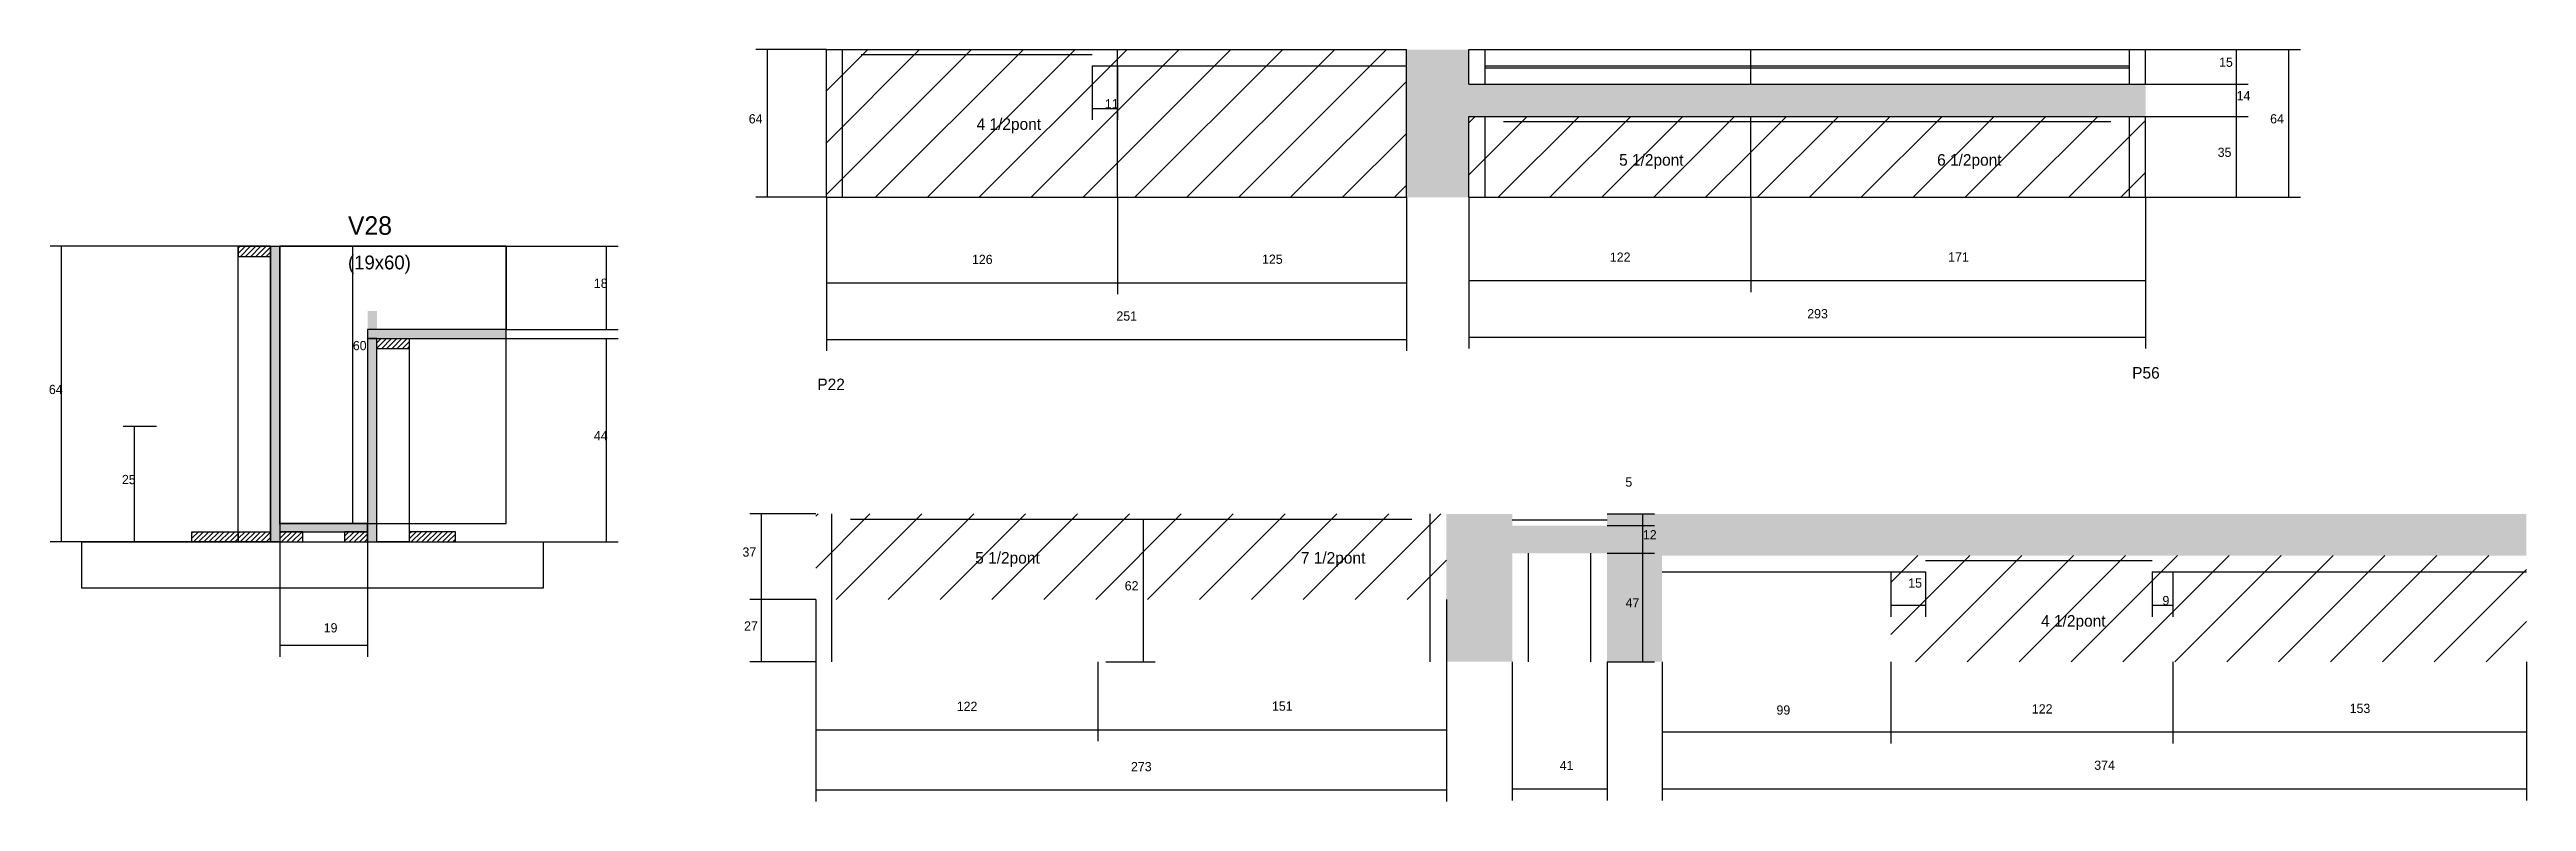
# Model space of a CAD drawing. Header units: metres. Extents: x -2848 to 21926, y -45195 to 1016.
# Drawn here: x 11071 to 12143, y -28840 to -28515 of the extents above; entities that cross this region are included whole.
import ezdxf

# ---------------------------------------------------------------- set-up
doc = ezdxf.new("R2010")
doc.units = ezdxf.units.M
for name, color, linetype in [('CONCRETO', 251, 'Continuous'), ('COTA', 4, 'Continuous'), ('Cota Seção (2x)', 4, 'Continuous'), ('Hachura', 253, 'Continuous'), ('Madeira', 126, 'Continuous'), ('NOMENCLATURA', 7, 'Continuous'), ('Painéis', 200, 'Continuous'), ('SARR_2.2x7', 40, 'Continuous'), ('SARR_EDITAR', 141, 'Continuous'), ('Texto Seção', 7, 'Continuous')]:
    doc.layers.add(name, color=color, linetype=linetype)

msp = doc.modelspace()

# ---------------------------------------------------------------- texts
at = {"layer": 'COTA'}
for s, p in [('15', (12009.6, -28522.3)), ('11', (11527.5, -28540.3)), ('14', (12017.2, -28536.8)), ('64', (11373.4, -28546.8)), ('64', (12031.7, -28546.8)), ('35', (12009, -28561.3)), ('126', (11470, -28607.7)), ('125', (11595.5, -28607.6)), ('122', (11746, -28606.7)), ('171', (11892.4, -28606.6)), ('18', (11306.4, -28618)), ('251', (11532.5, -28632.2)), ('293', (11831.4, -28631.2)), ('64', (11070.6, -28664)), ('44', (11306.4, -28684)), ('25', (11102.2, -28703)), ('5', (11752.7, -28704.1)), ('37', (11370.7, -28734.4)), ('12', (11760.3, -28726.9)), ('62', (11536.1, -28749)), ('47', (11752.8, -28756.4)), ('15', (11875.1, -28747.8)), ('9', (11985.1, -28755.4)), ('19', (11189.5, -28767.2)), ('27', (11371.4, -28766.4)), ('122', (11463.4, -28801.2)), ('151', (11599.8, -28801.1)), ('99', (11818.1, -28802.8)), ('122', (11928.6, -28802.3)), ('153', (12066.1, -28802.1)), ('273', (11538.8, -28827.3)), ('41', (11724.3, -28826.8)), ('374', (11955.6, -28826.7))]:
    msp.add_text(s, height=4, dxfattribs=at).set_placement(p)
at = {"layer": 'Cota Seção (2x)'}
msp.add_text('60', height=4, dxfattribs=at).set_placement((11202.1, -28645))
at = {"layer": 'NOMENCLATURA'}
for s, p in [('4 1/2pont', (11472, -28549.6)), ('5 1/2pont', (11750, -28565.1)), ('6 1/2pont', (11887.6, -28565.1)), ('P22', (11403.1, -28662.3)), ('P56', (11972, -28657.3)), ('5 1/2pont', (11471.4, -28737.4)), ('7 1/2pont', (11612.3, -28737.4)), ('4 1/2pont', (11932.6, -28764.7))]:
    msp.add_text(s, height=5, dxfattribs=at).set_placement(p)
at = {"layer": 'Texto Seção'}
for s, height, p in [('V28', 8, (11200, -28595)), ('(19x60)', 6, (11200, -28610))]:
    msp.add_text(s, height=height, dxfattribs=at).set_placement(p)

# ---------------------------------------------------------------- hatches: boundary and pattern name
at = {"layer": 'COTA'}
h = msp.add_hatch(dxfattribs=at)
h.set_pattern_fill('AR-CONC', scale=0.03)
h.paths.add_polyline_path([(11685, -28543.8), (11977.8, -28543.8), (11977.8, -28529.8), (11685, -28529.8), (11685, -28514.8), (11658, -28514.8), (11658, -28578.8), (11685, -28578.8)])
h = msp.add_hatch(dxfattribs=at)
h.set_pattern_fill('AR-CONC', scale=0.03)
h.paths.add_polyline_path([(11675.3, -28779.9), (11703.8, -28779.9), (11703.8, -28732.9), (11744.8, -28732.9), (11744.8, -28779.9), (11768.6, -28779.9), (11768.6, -28733.9), (12142.6, -28733.9), (12142.6, -28715.9), (11744.8, -28715.9), (11744.8, -28720.9), (11703.8, -28720.9), (11703.8, -28715.9), (11675.3, -28715.9)])
at = {"layer": 'Hachura'}
h = msp.add_hatch(dxfattribs=at)
h.set_pattern_fill('ANSI31', scale=5)
h.paths.add_polyline_path([(11407, -28578.8), (11533, -28578.8), (11533, -28514.8), (11407, -28514.8)])
h = msp.add_hatch(dxfattribs=at)
h.set_pattern_fill('ANSI31', scale=5)
h.paths.add_polyline_path([(11658, -28578.8), (11658, -28514.8), (11533, -28514.8), (11533, -28578.8)])
h = msp.add_hatch(dxfattribs=at)
h.set_pattern_fill('ANSI31', scale=5)
h.paths.add_polyline_path([(11807, -28578.8), (11807, -28543.8), (11685, -28543.8), (11685, -28578.8)])
h = msp.add_hatch(dxfattribs=at)
h.set_pattern_fill('ANSI31', scale=5)
h.paths.add_polyline_path([(11807, -28543.8), (11807, -28578.8), (11977.8, -28578.8), (11977.8, -28543.8)])
h = msp.add_hatch(dxfattribs=at)
h.set_pattern_fill('ANSI31', scale=0.5)
h.paths.add_polyline_path([(11152.5, -28600), (11152.5, -28604.4), (11152.5, -28604.4), (11166.5, -28604.4), (11166.5, -28604.4), (11166.5, -28600), (11166.5, -28600), (11152.5, -28600)])
h = msp.add_hatch(color=8, dxfattribs=at)
h.dxf.hatch_style = 1
h.paths.add_polyline_path([(11166.5, -28600), (11170.5, -28600), (11170.5, -28600), (11170.5, -28728), (11170.5, -28728), (11166.5, -28728), (11166.5, -28728), (11166.5, -28600)])
h = msp.add_hatch(color=8, dxfattribs=at)
h.dxf.hatch_style = 1
h.paths.add_polyline_path([(11212.5, -28628), (11208.5, -28628), (11208.5, -28628), (11208.5, -28728), (11208.5, -28728), (11212.5, -28728), (11212.5, -28728), (11212.5, -28628)])
h = msp.add_hatch(color=8, dxfattribs=at)
h.dxf.hatch_style = 1
h.paths.add_polyline_path([(11268.5, -28640), (11268.5, -28636), (11268.5, -28636), (11208.5, -28636), (11208.5, -28636), (11208.5, -28640), (11208.5, -28640), (11268.5, -28640)])
h = msp.add_hatch(dxfattribs=at)
h.set_pattern_fill('ANSI31', scale=0.5)
h.paths.add_polyline_path([(11226.5, -28640), (11226.5, -28644.4), (11226.5, -28644.4), (11212.5, -28644.4), (11212.5, -28644.4), (11212.5, -28640), (11212.5, -28640), (11226.5, -28640)])
h = msp.add_hatch(color=8, dxfattribs=at)
h.dxf.hatch_style = 1
h.paths.add_polyline_path([(11208.5, -28723.6), (11208.5, -28720), (11208.5, -28720), (11170.5, -28720), (11170.5, -28720), (11170.5, -28723.6), (11170.5, -28723.6), (11208.5, -28723.6)])
h = msp.add_hatch(dxfattribs=at)
h.set_pattern_fill('ANSI31', scale=5)
h.paths.add_polyline_path([(11524.4, -28752.9), (11524.4, -28715.9), (11402.4, -28715.9), (11402.4, -28752.9)])
h = msp.add_hatch(dxfattribs=at)
h.set_pattern_fill('ANSI31', scale=5)
h.paths.add_polyline_path([(11675.3, -28752.9), (11675.3, -28715.9), (11524.4, -28715.9), (11524.4, -28752.9)])
h = msp.add_hatch(dxfattribs=at)
h.set_pattern_fill('ANSI31', scale=0.5)
h.paths.add_polyline_path([(11132.5, -28728), (11132.5, -28723.6), (11132.5, -28723.6), (11152.5, -28723.6), (11152.5, -28723.6), (11152.5, -28728), (11152.5, -28728), (11132.5, -28728)])
h = msp.add_hatch(dxfattribs=at)
h.set_pattern_fill('ANSI31', scale=0.5)
h.paths.add_polyline_path([(11152.5, -28728), (11152.5, -28723.6), (11152.5, -28723.6), (11166.5, -28723.6), (11166.5, -28723.6), (11166.5, -28728), (11166.5, -28728), (11152.5, -28728)])
h = msp.add_hatch(dxfattribs=at)
h.set_pattern_fill('ANSI31', scale=0.5)
h.paths.add_polyline_path([(11180.5, -28728), (11180.5, -28723.6), (11180.5, -28723.6), (11170.5, -28723.6), (11170.5, -28723.6), (11170.5, -28728), (11170.5, -28728), (11180.5, -28728)])
h = msp.add_hatch(dxfattribs=at)
h.set_pattern_fill('ANSI31', scale=0.5)
h.paths.add_polyline_path([(11208.5, -28728), (11208.5, -28723.6), (11208.5, -28723.6), (11198.5, -28723.6), (11198.5, -28723.6), (11198.5, -28728), (11198.5, -28728), (11208.5, -28728)])
h = msp.add_hatch(dxfattribs=at)
h.set_pattern_fill('ANSI31', scale=0.5)
h.paths.add_polyline_path([(11246.5, -28728), (11246.5, -28723.6), (11246.5, -28723.6), (11226.5, -28723.6), (11226.5, -28723.6), (11226.5, -28728), (11226.5, -28728), (11246.5, -28728)])
h = msp.add_hatch(dxfattribs=at)
h.set_pattern_fill('ANSI31', scale=5)
h.paths.add_polyline_path([(11867.6, -28733.9), (11867.6, -28779.9), (11989.6, -28779.9), (11989.6, -28733.9)])
h = msp.add_hatch(dxfattribs=at)
h.set_pattern_fill('ANSI31', scale=5)
h.paths.add_polyline_path([(11989.6, -28733.9), (11989.6, -28779.9), (12142.6, -28779.9), (12142.6, -28733.9)])

# ---------------------------------------------------------------- linework, layer by layer
at = {"layer": 'CONCRETO'}
for points in [[(11170.5, -28620), (11170.5, -28600), (11268.5, -28600), (11268.5, -28636), (11208.5, -28636), (11208.5, -28720), (11170.5, -28720), (11170.5, -28620)], [(11170.5, -28720), (11268.5, -28720), (11268.5, -28600), (11170.5, -28600)]]:
    msp.add_lwpolyline(points, close=True, dxfattribs=at)
at = {"layer": 'COTA'}
for p, q in [((11407, -28514.8), (11376.5, -28514.8)), ((11381.5, -28578.8), (11381.5, -28514.8)), ((11977.8, -28514.8), (12044.8, -28514.8)), ((11977.8, -28514.8), (12022.2, -28514.8)), ((12017.2, -28529.8), (12017.2, -28514.8)), ((12039.8, -28578.8), (12039.8, -28514.8)), ((11522, -28521.8), (11522, -28545.3)), ((11533, -28521.8), (11533, -28545.3)), ((11977.8, -28529.8), (12022.2, -28529.8)), ((11977.8, -28529.8), (12022.2, -28529.8)), ((12017.2, -28543.8), (12017.2, -28529.8)), ((11522, -28540.3), (11533, -28540.3)), ((11977.8, -28543.8), (12022.2, -28543.8)), ((11977.8, -28543.8), (12022.2, -28543.8)), ((12017.2, -28578.8), (12017.2, -28543.8)), ((11407, -28578.8), (11376.5, -28578.8)), ((11407, -28578.8), (11407, -28620.8)), ((11407, -28578.8), (11407, -28645.3)), ((11533, -28578.8), (11533, -28620.8)), ((11533, -28578.8), (11533, -28620.8)), ((11658, -28578.8), (11658, -28620.8)), ((11658, -28578.8), (11658, -28645.3)), ((11685, -28578.8), (11685, -28619.8)), ((11685, -28578.8), (11685, -28644.3)), ((11807, -28578.8), (11807, -28619.8)), ((11807, -28578.8), (11807, -28619.8)), ((11977.8, -28578.8), (11977.8, -28619.8)), ((11977.8, -28578.8), (11977.8, -28644.3)), ((11977.8, -28578.8), (12022.2, -28578.8)), ((11977.8, -28578.8), (12044.8, -28578.8)), ((11152.5, -28600), (11071.1, -28600)), ((11076.1, -28728), (11076.1, -28600)), ((11268.5, -28600), (11316.9, -28600)), ((11311.9, -28636), (11311.9, -28600)), ((11685, -28614.8), (11807, -28614.8)), ((11807, -28614.8), (11977.8, -28614.8)), ((11407, -28615.8), (11533, -28615.8)), ((11533, -28615.8), (11658, -28615.8)), ((11268.5, -28636), (11316.9, -28636)), ((11268.5, -28640), (11316.9, -28640)), ((11311.9, -28728), (11311.9, -28640)), ((11407, -28640.3), (11658, -28640.3)), ((11685, -28639.3), (11977.8, -28639.3)), ((11117.2, -28678), (11102.7, -28678)), ((11107.7, -28728), (11107.7, -28678)), ((11402.4, -28715.9), (11373.9, -28715.9)), ((11378.9, -28752.9), (11378.9, -28715.9)), ((11527.9, -28718.1), (11549.2, -28718.1)), ((11544.2, -28779.9), (11544.2, -28718.1)), ((11744.8, -28715.9), (11765.3, -28715.9)), ((11744.8, -28720.9), (11765.3, -28720.9)), ((11744.8, -28720.9), (11765.3, -28720.9)), ((11760.3, -28720.9), (11760.3, -28715.9)), ((11760.3, -28732.9), (11760.3, -28720.9)), ((11132.5, -28728), (11071.1, -28728)), ((11132.5, -28728), (11102.7, -28728)), ((11170.5, -28728), (11170.5, -28777.7)), ((11208.5, -28728), (11208.5, -28777.7)), ((11246.5, -28728), (11316.9, -28728)), ((11744.8, -28732.9), (11765.3, -28732.9)), ((11744.8, -28732.9), (11765.3, -28732.9)), ((11760.3, -28779.9), (11760.3, -28732.9)), ((11867.6, -28740.9), (11867.6, -28760.4)), ((11882.6, -28740.9), (11882.6, -28760.4)), ((11980.6, -28740.9), (11980.6, -28760.4)), ((11989.6, -28740.9), (11989.6, -28760.4)), ((11402.4, -28752.9), (11373.9, -28752.9)), ((11402.4, -28752.9), (11373.9, -28752.9)), ((11378.9, -28779.9), (11378.9, -28752.9)), ((11402.4, -28752.9), (11402.4, -28840.4)), ((11675.3, -28752.9), (11675.3, -28840.4)), ((11867.6, -28755.4), (11882.6, -28755.4)), ((11980.6, -28755.4), (11989.6, -28755.4)), ((11170.5, -28772.7), (11208.5, -28772.7)), ((11402.4, -28779.9), (11373.9, -28779.9)), ((11402.4, -28779.9), (11402.4, -28814.3)), ((11524.4, -28779.9), (11524.4, -28814.3)), ((11524.4, -28779.9), (11524.4, -28814.3)), ((11527.9, -28779.9), (11549.2, -28779.9)), ((11675.3, -28779.9), (11675.3, -28814.3)), ((11703.8, -28779.9), (11703.8, -28839.9)), ((11744.8, -28779.9), (11744.8, -28839.9)), ((11744.8, -28779.9), (11765.3, -28779.9)), ((11768.6, -28779.9), (11768.6, -28839.9)), ((11768.6, -28779.9), (11768.6, -28815.3)), ((11867.6, -28779.9), (11867.6, -28815.3)), ((11867.6, -28779.9), (11867.6, -28815.3)), ((11989.6, -28779.9), (11989.6, -28815.3)), ((11989.6, -28779.9), (11989.6, -28815.3)), ((12142.6, -28779.9), (12142.6, -28815.3)), ((12142.6, -28779.9), (12142.6, -28839.9)), ((11402.4, -28809.3), (11524.4, -28809.3)), ((11524.4, -28809.3), (11675.3, -28809.3)), ((11768.6, -28810.3), (11867.6, -28810.3)), ((11867.6, -28810.3), (11989.6, -28810.3)), ((11989.6, -28810.3), (12142.6, -28810.3)), ((11402.4, -28835.4), (11675.3, -28835.4)), ((11703.8, -28834.9), (11744.8, -28834.9)), ((11768.6, -28834.9), (12142.6, -28834.9))]:
    msp.add_line(p, q, dxfattribs=at)
at = {"layer": 'Cota Seção (2x)'}
for p, q in [((11170.2, -28600), (11207.1, -28600)), ((11202.1, -28720), (11202.1, -28600)), ((11170.2, -28720), (11207.1, -28720))]:
    msp.add_line(p, q, dxfattribs=at)
at = {"layer": 'Madeira'}
for points in [[(11152.5, -28600), (11152.5, -28604.4), (11166.5, -28604.4), (11166.5, -28600)], [(11152.5, -28600), (11166.5, -28600), (11166.5, -28728), (11152.5, -28728)], [(11226.5, -28640), (11226.5, -28644.4), (11212.5, -28644.4), (11212.5, -28640)], [(11226.5, -28728), (11212.5, -28728), (11212.5, -28640), (11226.5, -28640)], [(11284.4, -28748), (11084.8, -28748), (11084.8, -28728), (11284.4, -28728)], [(11132.5, -28728), (11132.5, -28723.6), (11152.5, -28723.6), (11152.5, -28728)], [(11152.5, -28728), (11152.5, -28723.6), (11166.5, -28723.6), (11166.5, -28728)], [(11180.5, -28728), (11180.5, -28723.6), (11170.5, -28723.6), (11170.5, -28728)], [(11208.5, -28728), (11208.5, -28723.6), (11198.5, -28723.6), (11198.5, -28728)], [(11246.5, -28728), (11246.5, -28723.6), (11226.5, -28723.6), (11226.5, -28728)]]:
    msp.add_lwpolyline(points, close=True, dxfattribs=at)
at = {"layer": 'Painéis'}
for p, q in [((11407, -28514.8), (11658, -28514.8)), ((11407, -28578.8), (11407, -28514.8)), ((11533, -28578.8), (11533, -28514.8)), ((11658, -28578.8), (11658, -28514.8)), ((11685, -28514.8), (11977.8, -28514.8)), ((11685, -28529.8), (11685, -28514.8)), ((11807, -28529.8), (11807, -28514.8)), ((11977.8, -28529.8), (11977.8, -28514.8)), ((11685, -28529.8), (11977.8, -28529.8)), ((11685, -28543.8), (11977.8, -28543.8)), ((11685, -28578.8), (11685, -28543.8)), ((11807, -28578.8), (11807, -28543.8)), ((11977.8, -28578.8), (11977.8, -28543.8)), ((11407, -28578.8), (11658, -28578.8)), ((11685, -28578.8), (11977.8, -28578.8))]:
    msp.add_line(p, q, dxfattribs=at)
for points in [[(11166.5, -28600), (11170.5, -28600), (11170.5, -28728), (11166.5, -28728)], [(11268.5, -28640), (11268.5, -28636), (11208.5, -28636), (11208.5, -28640)], [(11212.5, -28640), (11208.5, -28640), (11208.5, -28728), (11212.5, -28728)], [(11208.5, -28723.6), (11208.5, -28720), (11170.5, -28720), (11170.5, -28723.6)]]:
    msp.add_lwpolyline(points, close=True, dxfattribs=at)
at = {"layer": 'SARR_2.2x7'}
for p, q in [((11414, -28578.8), (11414, -28514.8)), ((11422, -28517), (11522, -28517)), ((11692, -28529.8), (11692, -28514.8)), ((11970.8, -28529.8), (11970.8, -28514.8)), ((11522, -28521.8), (11533, -28521.8)), ((11533, -28521.8), (11658, -28521.8)), ((11692, -28521.8), (11807, -28521.8)), ((11692, -28522.8), (11807, -28522.8)), ((11807, -28521.8), (11970.8, -28521.8)), ((11807, -28522.8), (11970.8, -28522.8)), ((11692, -28578.8), (11692, -28543.8)), ((11700, -28546), (11807, -28546)), ((11807, -28546), (11962.8, -28546)), ((11970.8, -28578.8), (11970.8, -28543.8)), ((11409.4, -28752.9), (11409.4, -28715.9)), ((11417.4, -28718.1), (11524.4, -28718.1)), ((11524.4, -28718.1), (11660.3, -28718.1)), ((11668.3, -28752.9), (11668.3, -28715.9)), ((11710.8, -28779.9), (11710.8, -28732.9)), ((11737.8, -28779.9), (11737.8, -28732.9)), ((11768.6, -28740.9), (11867.6, -28740.9)), ((11867.6, -28740.9), (11882.6, -28740.9)), ((11882.6, -28736.1), (11980.6, -28736.1)), ((11980.6, -28740.9), (11989.6, -28740.9)), ((11989.6, -28740.9), (12142.6, -28740.9)), ((11409.4, -28779.9), (11409.4, -28752.9)), ((11668.3, -28779.9), (11668.3, -28752.9))]:
    msp.add_line(p, q, dxfattribs=at)
at = {"layer": 'SARR_EDITAR'}
msp.add_line((11703.8, -28718.4), (11744.8, -28718.4), dxfattribs=at)

msp.set_redraw_order([(e.dxf.handle, doc.entitydb.next_handle()) for e in msp.query("TEXT MTEXT ATTDEF DIMENSION ARC_DIMENSION")])  # texts and dimensions are drawn at this point

doc.saveas('drawing.dxf')
